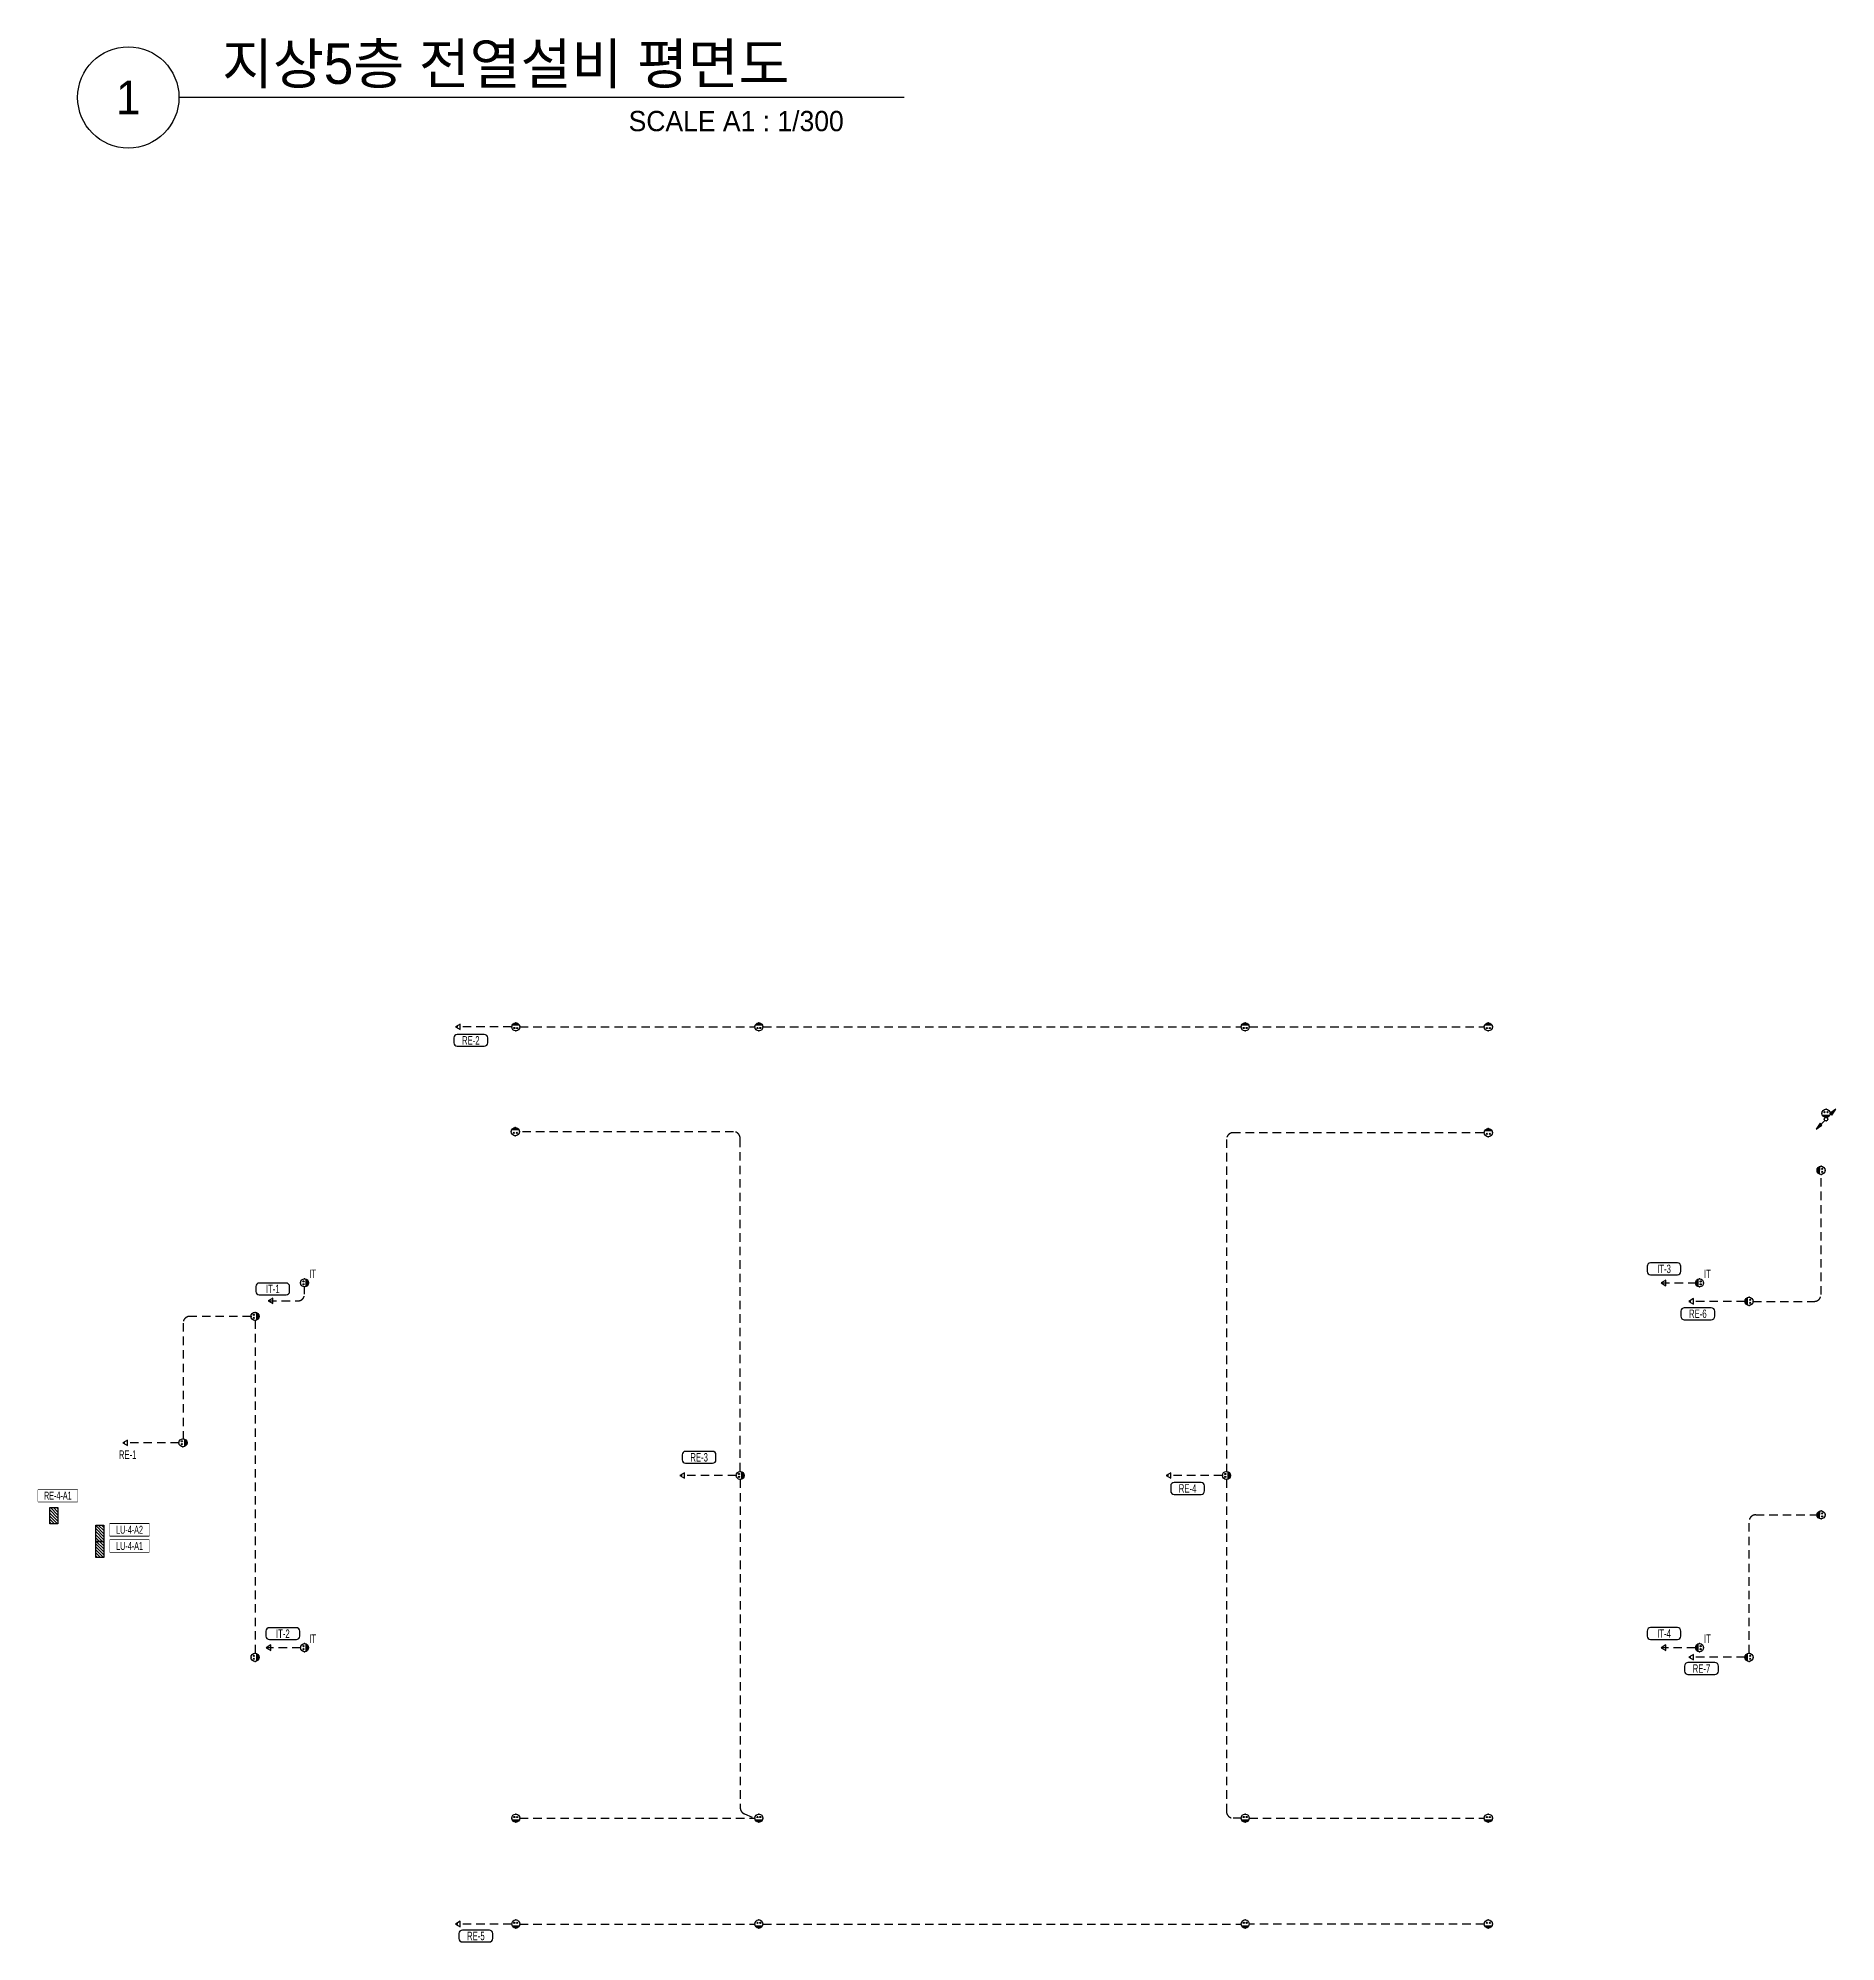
# Model space of a CAD drawing. Header units: millimetres. Extents: x 35956 to 501590, y -530175 to 1059940.
# Drawn here: x 91935 to 171795, y 463789 to 548335 of the extents above; entities that cross this region are included whole.
import ezdxf
from ezdxf.enums import TextEntityAlignment as Align

# ---------------------------------------------------------------- set-up
doc = ezdxf.new("R2010")
doc.units = ezdxf.units.MM
doc.header["$LTSCALE"] = 150
doc.set_wipeout_variables(frame=1)
doc.linetypes.add('D2', pattern=[6.5, 2.5, -1.5, 2.5])
for name, color, linetype in [('------01 Distribution Panel', 3, 'Continuous'), ('------01 Distribution Panel_UPS_Emgency', 232, 'Continuous'), ('------06 Receptacle', 6, 'Continuous'), ('-----20 General Symbol', 3, 'Continuous'), ('-----22 Embeded in Floor', 4, 'D2'), ('-----41 Drawing Title', 2, 'Continuous')]:
    doc.layers.add(name, color=color, linetype=linetype)
doc.styles.add('ELEC', font='')
doc.styles.get('ELEC').set_extended_font_data('Dotum')

msp = doc.modelspace()

# ---------------------------------------------------------------- texts
at = {"layer": '------06 Receptacle', "style": 'ELEC', "width": 0.7}
for p in [(104129, 493460, 0), (104129, 493460, 0), (166089, 493456, 0), (166089, 493456, 0), (104129, 477257, 0), (166089, 477257, 0)]:
    msp.add_text('IT', height=375, dxfattribs=at).set_placement(p, align=Align.MIDDLE)
at = {"layer": '-----41 Drawing Title', "color": 2, "style": 'ELEC'}
msp.add_text('지상5층 전열설비 평면도', height=1800, dxfattribs=at).set_placement((100110, 546300))
at = {"layer": '-----41 Drawing Title', "color": 7, "style": 'ELEC'}
msp.add_text('1', height=1500, dxfattribs=at).set_placement((95943, 545700), align=Align.MIDDLE)
at = {"layer": '-----41 Drawing Title', "style": 'ELEC'}
msp.add_text('SCALE A1 : 1/300', height=900, dxfattribs=at).set_placement((127723, 544200), align=Align.RIGHT)

# ---------------------------------------------------------------- blocks, each defined once
blk = doc.blocks.new('B02')
h = blk.add_hatch(color=256)
h.paths.add_polyline_path([(-136, 86, 0.632456), (136, 86)])
h.paths.add_polyline_path([(-75, 193, 1), (-32, 193, 1)])
h.paths.add_polyline_path([(32, 193, 1), (75, 193, 1)])
blk.add_line((-136, 86), (136, 86))
at = {"linetype": 'Continuous'}
blk.add_circle((0, 150), 150, dxfattribs=at)
for centre in [(-54, 193), (54, 193)]:
    blk.add_circle(centre, 21.4)
for p in [(-150, 150), (0, 300), (0, 0), (150, 150)]:
    blk.add_point(p)
blk = doc.blocks.new('O07')
blk.add_lwpolyline([(-173, -100), (0, 0), (-173, 100)], close=True)
blk = doc.blocks.new('A02')
h = blk.add_hatch()
h.set_pattern_fill('ANSI31', color=256, scale=25, style=0)
h.set_pattern_definition([(45, (-2000, -19200), (-56.1266, 56.1266), [])])
h.paths.add_polyline_path([(-300, 300), (-300, 0), (300, 0), (300, 300)])
blk.add_lwpolyline([(300, 0), (-300, 0), (-300, 300), (300, 300)], close=True)
blk = doc.blocks.new('O01')
blk.add_hatch(color=256).paths.add_polyline_path([(-149, -218), (-218, -149), (-368, -368)])
blk.add_line((-46, -46), (-184, -184))
blk.add_lwpolyline([(-368, -368), (-149, -218), (-218, -149), (-368, -368)])
blk.add_circle((0, 0), 65)
for p in [(-65, 0), (-65, 0), (0, 65), (0, 65), (65, 0), (65, 0), (0, -65), (0, -65)]:
    blk.add_point(p)

# ---------------------------------------------------------------- linework, layer by layer
at = {"layer": '------01 Distribution Panel', "color": 1, "elevation": 0}
for points in [[(91935, 483347), (93690, 483347), (93690, 483872), (91935, 483872)], [(95121, 481110), (96876, 481110), (96876, 481635), (95121, 481635)]]:
    msp.add_lwpolyline(points, close=True, dxfattribs=at)
at = {"layer": '-----22 Embeded in Floor'}
for p, q in [((164030, 493052), (165554, 493052)), ((165554, 493052), (165554, 493052)), ((103774, 492555), (103774, 492878)), ((123124, 484325), (123124, 469754)), ((144724, 484325), (144724, 469585)), ((123309, 469476), (123774, 469285)), ((145374, 469285), (145024, 469285))]:
    msp.add_line(p, q, dxfattribs=at)
for points in [[(112974, 504425), (110474, 504425)], [(113334, 504425), (123774, 504425)], [(124134, 504425), (145374, 504425)], [(145734, 504425), (156174, 504425)], [(167754, 492235), (165254, 492235)], [(101574, 491388), (101574, 476609)], [(98194, 485955), (95694, 485955)], [(103594, 476855), (102070, 476855)], [(165553, 476856), (164029, 476856)], [(167754, 476429), (165254, 476429)], [(113334, 469285), (123774, 469285)], [(145734, 469285), (156174, 469285)], [(112974, 464585), (110474, 464585)], [(113334, 464585), (123774, 464585)], [(124134, 464585), (145374, 464585)], [(156174, 464585), (145734, 464585)]]:
    msp.add_lwpolyline(points, dxfattribs=at)
for points in [[(156148, 499726), (145024, 499726, 0.414214), (144724, 499426), (144724, 484685)], [(168114, 492235), (170832, 492235, 0.414214), (171132, 492535), (171132, 497873)], [(101394, 491568), (98673, 491568, 0.414214), (98373, 491268), (98374, 486135)], [(167934, 476609), (167934, 482455, -0.414214), (168234, 482755), (168234, 482755), (170954, 482755)]]:
    msp.add_lwpolyline(points, format="xyb", dxfattribs=at)
at = {"layer": '-----22 Embeded in Floor', "elevation": 0}
for points in [[(122944, 484505), (120444, 484505)], [(144544, 484505), (142044, 484505)]]:
    msp.add_lwpolyline(points, dxfattribs=at)
at = {"layer": '-----22 Embeded in Floor'}
for centre, start, end in [((103474, 492555), 270, 0), ((123424, 469754, 0), 180, 247.60208), ((145024, 469585, 0), 180, 270)]:
    msp.add_arc(centre, 300, start, end, dxfattribs=at)
at = {"layer": '-----41 Drawing Title', "color": 7}
msp.add_line((130407, 545700), (98193, 545700), dxfattribs=at)
msp.add_circle((95943, 545700), 2250, dxfattribs=at)

# ---------------------------------------------------------------- block references
at = {"layer": '------01 Distribution Panel', "xscale": 1.2, "yscale": 1.2, "zscale": 1.2, "rotation": 270}
msp.add_blockref('A02', (92454, 482715), dxfattribs=at)
at = {"layer": '------01 Distribution Panel_UPS_Emgency', "xscale": 1.2, "yscale": 1.2, "zscale": 1.2, "rotation": 270}
msp.add_blockref('A02', (94494, 481215), dxfattribs=at)
at = {"layer": '------06 Receptacle', "xscale": 1.2, "yscale": 1.2, "zscale": 1.2}
for p, rotation in [((113154, 504605), 180.0000009445702), ((123954, 504605), 180.0000009445702), ((145554, 504605), 180.0000009445702), ((156354, 504605), 179.9999990554296), ((171354, 500405), 359.646272586137), ((113134, 499951), 179.9999990554298), ((156354, 499905), 179.9999990554298), ((170954, 498054), 269.646272586137), ((103954, 493058), 89.99999905542973), ((103954, 493058), 89.99999905542973), ((165554, 493054), 269.9999990554298), ((165554, 493054), 269.9999990554298), ((167754, 492235), 270.0000009445701), ((101754, 491568), 89.99999905542991), ((98554, 485955), 89.64627258613703), ((123304, 484505), 89.9999990554297), ((144904, 484505), 89.9999990554297), ((170954, 482755), 269.646272586137), ((103954, 476855), 89.99999905542973), ((165554, 476855), 269.9999990554298), ((101754, 476429), 89.99999905542991), ((167754, 476429), 270.0000009445701), ((113154, 469105), 359.9999990554297), ((123954, 469105), 359.9999990554297), ((145554, 469105), 359.9999990554297), ((156354, 469105), 359.9999990554297), ((113154, 464405), 359.9999990554297), ((123954, 464405), 359.9999990554297), ((145554, 464405), 359.9999990554297), ((156354, 464405), 359.9999990554297)]:
    msp.add_blockref('B02', p, dxfattribs=dict(at, rotation=rotation))
at = {"layer": '-----20 General Symbol', "xscale": 1.2, "yscale": 1.2, "zscale": 1.2, "rotation": 180}
msp.add_blockref('O01', (171354, 500327), dxfattribs=at)
at = {"layer": '-----20 General Symbol', "xscale": 1.2, "yscale": 1.2, "zscale": 1.2}
msp.add_blockref('O01', (171354, 500327), dxfattribs=at)
at = {"layer": '-----22 Embeded in Floor', "xscale": 1.2, "yscale": 1.2, "zscale": 1.2, "rotation": 180}
for p in [(110474, 504425), (164030, 493052), (165254, 492235), (95694, 485955), (120444, 484505), (142044, 484505), (102070, 476855), (164029, 476856), (165254, 476429), (110474, 464585)]:
    msp.add_blockref('O07', p, dxfattribs=at)

msp.set_redraw_order([(e.dxf.handle, doc.entitydb.next_handle()) for e in msp.query("TEXT MTEXT ATTDEF DIMENSION ARC_DIMENSION")])  # texts and dimensions are drawn at this point

# ---------------------------------------------------------------- wipeouts: each hides what was drawn before it
at = {"color": 1, "linetype": 'Continuous'}
msp.add_wipeout([(120548, 485199), (120550, 485175), (120556, 485153), (120565, 485131), (120577, 485111), (120592, 485093), (120610, 485078), (120630, 485065), (120652, 485056), (120675, 485051), (120698, 485049), (121898, 485049), (121922, 485051), (121945, 485056), (121966, 485065), (121986, 485078), (122004, 485093), (122020, 485111), (122032, 485131), (122041, 485153), (122046, 485175), (122048, 485199), (122048, 485424), (122046, 485447), (122041, 485470), (122032, 485492), (122020, 485512), (122004, 485530), (121986, 485545), (121966, 485558), (121945, 485567), (121922, 485572), (121898, 485574), (120698, 485574), (120675, 485572), (120652, 485567), (120630, 485558), (120610, 485545), (120592, 485530), (120577, 485512), (120565, 485492), (120556, 485470), (120550, 485447), (120548, 485424)], dxfattribs=at)

# ---------------------------------------------------------------- next in the draw order: linework, layer by layer
at = {"layer": '-----22 Embeded in Floor', "elevation": 0}
msp.add_lwpolyline([(123124, 484685), (123124, 499471, 0.414214), (122824, 499771), (113314, 499771)], format="xyb", dxfattribs=at)
at = {"color": 1, "linetype": 'Continuous', "elevation": 0}
msp.add_lwpolyline([(120548, 485199, 0.414214), (120698, 485049), (121898, 485049, 0.414214), (122048, 485199), (122048, 485424, 0.414214), (121898, 485574), (120698, 485574, 0.414214), (120548, 485424)], format="xyb", close=True, dxfattribs=at)

# ---------------------------------------------------------------- next in the draw order: texts
at = {"style": 'ELEC', "width": 0.7}
msp.add_text('RE-3', height=375, dxfattribs=at).set_placement((121298, 485311), align=Align.MIDDLE)

# ---------------------------------------------------------------- next in the draw order: wipeouts: each hides what was drawn before it
at = {"color": 1}
msp.add_wipeout([(91935, 483347), (93690, 483347), (93690, 483872), (91935, 483872)], dxfattribs=at).dxf.layer = '------01 Distribution Panel'
at = {"color": 1, "linetype": 'Continuous'}
for points in [[(110406, 503715), (110408, 503692), (110413, 503669), (110422, 503647), (110435, 503627), (110450, 503609), (110468, 503594), (110488, 503582), (110510, 503573), (110533, 503567), (110556, 503565), (111756, 503565), (111780, 503567), (111802, 503573), (111824, 503582), (111844, 503594), (111862, 503609), (111877, 503627), (111890, 503647), (111899, 503669), (111904, 503692), (111906, 503715), (111906, 503940), (111904, 503964), (111899, 503987), (111890, 504009), (111877, 504029), (111862, 504047), (111844, 504062), (111824, 504074), (111802, 504083), (111780, 504089), (111756, 504090), (110556, 504090), (110533, 504089), (110510, 504083), (110488, 504074), (110468, 504062), (110450, 504047), (110435, 504029), (110422, 504009), (110413, 503987), (110408, 503964), (110406, 503940)], [(163409, 493567), (163411, 493543), (163416, 493520), (163425, 493499), (163438, 493479), (163453, 493461), (163471, 493445), (163491, 493433), (163513, 493424), (163536, 493419), (163559, 493417), (164759, 493417), (164783, 493419), (164805, 493424), (164827, 493433), (164847, 493445), (164865, 493461), (164880, 493479), (164893, 493499), (164902, 493520), (164907, 493543), (164909, 493567), (164909, 493792), (164907, 493815), (164902, 493838), (164893, 493860), (164880, 493880), (164865, 493898), (164847, 493913), (164827, 493925), (164805, 493934), (164783, 493940), (164759, 493942), (163559, 493942), (163536, 493940), (163513, 493934), (163491, 493925), (163471, 493913), (163453, 493898), (163438, 493880), (163425, 493860), (163416, 493838), (163411, 493815), (163409, 493792)], [(164910, 491571), (164911, 491548), (164917, 491525), (164926, 491503), (164938, 491483), (164953, 491465), (164971, 491450), (164991, 491438), (165013, 491429), (165036, 491423), (165060, 491421), (166260, 491421), (166283, 491423), (166306, 491429), (166328, 491438), (166348, 491450), (166366, 491465), (166381, 491483), (166393, 491503), (166402, 491525), (166408, 491548), (166410, 491571), (166410, 491796), (166408, 491820), (166402, 491843), (166393, 491864), (166381, 491885), (166366, 491902), (166348, 491918), (166328, 491930), (166306, 491939), (166283, 491944), (166260, 491946), (165060, 491946), (165036, 491944), (165013, 491939), (164991, 491930), (164971, 491918), (164953, 491902), (164938, 491885), (164926, 491864), (164917, 491843), (164911, 491820), (164910, 491796)], [(95166, 485315), (95168, 485292), (95173, 485269), (95182, 485247), (95195, 485227), (95210, 485209), (95228, 485194), (95248, 485182), (95270, 485173), (95293, 485167), (95316, 485165), (96516, 485165), (96540, 485167), (96562, 485173), (96584, 485182), (96604, 485194), (96622, 485209), (96637, 485227), (96650, 485247), (96659, 485269), (96664, 485292), (96666, 485315), (96666, 485540), (96664, 485564), (96659, 485587), (96650, 485608), (96637, 485628), (96622, 485646), (96604, 485662), (96584, 485674), (96562, 485683), (96540, 485688), (96516, 485690), (95316, 485690), (95293, 485688), (95270, 485683), (95248, 485674), (95228, 485662), (95210, 485646), (95195, 485628), (95182, 485608), (95173, 485587), (95168, 485564), (95166, 485540)], [(142246, 483814), (142248, 483791), (142254, 483768), (142263, 483746), (142275, 483726), (142290, 483708), (142308, 483693), (142328, 483681), (142350, 483672), (142373, 483666), (142396, 483664), (143596, 483664), (143620, 483666), (143643, 483672), (143664, 483681), (143684, 483693), (143702, 483708), (143718, 483726), (143730, 483746), (143739, 483768), (143744, 483791), (143746, 483814), (143746, 484039), (143744, 484063), (143739, 484086), (143730, 484107), (143718, 484127), (143702, 484145), (143684, 484161), (143664, 484173), (143643, 484182), (143620, 484187), (143596, 484189), (142396, 484189), (142373, 484187), (142350, 484182), (142328, 484173), (142308, 484161), (142290, 484145), (142275, 484127), (142263, 484107), (142254, 484086), (142248, 484063), (142246, 484039)], [(102058, 477369), (102060, 477346), (102065, 477323), (102074, 477301), (102087, 477281), (102102, 477263), (102120, 477248), (102140, 477236), (102162, 477227), (102185, 477221), (102208, 477219), (103408, 477219), (103431, 477221), (103454, 477227), (103476, 477236), (103496, 477248), (103514, 477263), (103529, 477281), (103542, 477301), (103551, 477323), (103556, 477346), (103558, 477369), (103558, 477594), (103556, 477618), (103551, 477641), (103542, 477663), (103529, 477683), (103514, 477700), (103496, 477716), (103476, 477728), (103454, 477737), (103431, 477743), (103408, 477744), (102208, 477744), (102185, 477743), (102162, 477737), (102140, 477728), (102120, 477716), (102102, 477700), (102087, 477683), (102074, 477663), (102065, 477641), (102060, 477618), (102058, 477594)], [(163409, 477371), (163410, 477347), (163416, 477325), (163425, 477303), (163437, 477283), (163453, 477265), (163470, 477250), (163491, 477237), (163512, 477228), (163535, 477223), (163559, 477221), (164759, 477221), (164782, 477223), (164805, 477228), (164827, 477237), (164847, 477250), (164865, 477265), (164880, 477283), (164892, 477303), (164901, 477325), (164907, 477347), (164909, 477371), (164909, 477596), (164907, 477619), (164901, 477642), (164892, 477664), (164880, 477684), (164865, 477702), (164847, 477717), (164827, 477730), (164805, 477739), (164782, 477744), (164759, 477746), (163559, 477746), (163535, 477744), (163512, 477739), (163491, 477730), (163470, 477717), (163453, 477702), (163437, 477684), (163425, 477664), (163416, 477642), (163410, 477619), (163409, 477596)], [(165072, 475816), (165074, 475792), (165080, 475769), (165089, 475748), (165101, 475728), (165116, 475710), (165134, 475694), (165154, 475682), (165176, 475673), (165199, 475668), (165222, 475666), (166422, 475666), (166446, 475668), (166469, 475673), (166490, 475682), (166510, 475694), (166528, 475710), (166544, 475728), (166556, 475748), (166565, 475769), (166570, 475792), (166572, 475816), (166572, 476041), (166570, 476064), (166565, 476087), (166556, 476109), (166544, 476129), (166528, 476147), (166510, 476162), (166490, 476174), (166469, 476183), (166446, 476189), (166422, 476191), (165222, 476191), (165199, 476189), (165176, 476183), (165154, 476174), (165134, 476162), (165116, 476147), (165101, 476129), (165089, 476109), (165080, 476087), (165074, 476064), (165072, 476041)]]:
    msp.add_wipeout(points, dxfattribs=at)
for points in [[(101609, 492675), (101610, 492651), (101616, 492628), (101625, 492607), (101637, 492587), (101653, 492569), (101670, 492553), (101691, 492541), (101712, 492532), (101735, 492527), (101759, 492525), (102959, 492525), (102982, 492527), (103005, 492532), (103027, 492541), (103047, 492553), (103065, 492569), (103080, 492587), (103092, 492607), (103101, 492628), (103107, 492651), (103109, 492675), (103109, 492900), (103107, 492923), (103101, 492946), (103092, 492968), (103080, 492988), (103065, 493006), (103047, 493021), (103027, 493033), (103005, 493042), (102982, 493048), (102959, 493050), (101759, 493050), (101735, 493048), (101712, 493042), (101691, 493033), (101670, 493021), (101653, 493006), (101637, 492988), (101625, 492968), (101616, 492946), (101610, 492923), (101609, 492900)], [(110631, 463939), (110633, 463916), (110639, 463893), (110648, 463871), (110660, 463851), (110675, 463833), (110693, 463818), (110713, 463806), (110735, 463797), (110758, 463791), (110781, 463789), (111981, 463789), (112005, 463791), (112028, 463797), (112049, 463806), (112069, 463818), (112087, 463833), (112103, 463851), (112115, 463871), (112124, 463893), (112129, 463916), (112131, 463939), (112131, 464164), (112129, 464188), (112124, 464211), (112115, 464232), (112103, 464252), (112087, 464270), (112069, 464286), (112049, 464298), (112028, 464307), (112005, 464312), (111981, 464314), (110781, 464314), (110758, 464312), (110735, 464307), (110713, 464298), (110693, 464286), (110675, 464270), (110660, 464252), (110648, 464232), (110639, 464211), (110633, 464188), (110631, 464164)]]:
    msp.add_wipeout(points, dxfattribs=at).translate(0, 0, 0)
at = {"color": 1}
msp.add_wipeout([(95121, 481110), (96876, 481110), (96876, 481635), (95121, 481635)], dxfattribs=at)

# ---------------------------------------------------------------- next in the draw order: linework, layer by layer
at = {"layer": '------01 Distribution Panel', "color": 1, "elevation": 0}
msp.add_lwpolyline([(95121, 481830), (96876, 481830), (96876, 482355), (95121, 482355)], close=True, dxfattribs=at)
at = {"color": 1, "linetype": 'Continuous'}
for points in [[(110406, 503715, 0.414214), (110556, 503565), (111756, 503565, 0.414214), (111906, 503715), (111906, 503940, 0.414214), (111756, 504090), (110556, 504090, 0.414214), (110406, 503940)], [(163409, 493567, 0.414214), (163559, 493417), (164759, 493417, 0.414214), (164909, 493567), (164909, 493792, 0.414214), (164759, 493942), (163559, 493942, 0.414214), (163409, 493792)], [(101609, 492675, 0.414214), (101759, 492525), (102959, 492525, 0.414214), (103109, 492675), (103109, 492900, 0.414214), (102959, 493050), (101759, 493050, 0.414214), (101609, 492900)], [(164910, 491571, 0.414214), (165060, 491421), (166260, 491421, 0.414214), (166410, 491571), (166410, 491796, 0.414214), (166260, 491946), (165060, 491946, 0.414214), (164910, 491796)], [(142246, 483814, 0.414214), (142396, 483664), (143596, 483664, 0.414214), (143746, 483814), (143746, 484039, 0.414214), (143596, 484189), (142396, 484189, 0.414214), (142246, 484039)], [(102058, 477369, 0.414214), (102208, 477219), (103408, 477219, 0.414214), (103558, 477369), (103558, 477594, 0.414214), (103408, 477744), (102208, 477744, 0.414214), (102058, 477594)], [(163409, 477371, 0.414214), (163559, 477221), (164759, 477221, 0.414214), (164909, 477371), (164909, 477596, 0.414214), (164759, 477746), (163559, 477746, 0.414214), (163409, 477596)], [(165072, 475816, 0.414214), (165222, 475666), (166422, 475666, 0.414214), (166572, 475816), (166572, 476041, 0.414214), (166422, 476191), (165222, 476191, 0.414214), (165072, 476041)], [(110631, 463939, 0.414214), (110781, 463789), (111981, 463789, 0.414214), (112131, 463939), (112131, 464164, 0.414214), (111981, 464314), (110781, 464314, 0.414214), (110631, 464164)]]:
    msp.add_lwpolyline(points, format="xyb", close=True, dxfattribs=at)

# ---------------------------------------------------------------- next in the draw order: block references
at = {"layer": '------01 Distribution Panel_UPS_Emgency', "xscale": 1.2, "yscale": 1.2, "zscale": 1.2, "rotation": 270}
msp.add_blockref('A02', (94494, 481935), dxfattribs=at)

# ---------------------------------------------------------------- next in the draw order: texts
at = {"layer": '------01 Distribution Panel', "style": 'ELEC', "width": 0.7}
msp.add_text('RE-4-A1', height=350, dxfattribs=at).set_placement((92813, 483610), align=Align.MIDDLE_CENTER)
at = {"style": 'ELEC', "width": 0.7}
for s, p in [('RE-2', (111156, 503828)), ('RE-6', (165660, 491684)), ('RE-1', (95916, 485428)), ('RE-4', (142996, 483927)), ('IT-2', (102808, 477482)), ('IT-4', (164159, 477483)), ('RE-7', (165822, 475928)), ('RE-5', (111381, 464052))]:
    msp.add_text(s, height=375, dxfattribs=at).set_placement(p, align=Align.MIDDLE)

# ---------------------------------------------------------------- next in the draw order: wipeouts: each hides what was drawn before it
at = {"color": 1, "linetype": 'Continuous'}
for points in [[(163409, 493567), (163411, 493543), (163416, 493520), (163425, 493499), (163438, 493479), (163453, 493461), (163471, 493445), (163491, 493433), (163513, 493424), (163536, 493419), (163559, 493417), (164759, 493417), (164783, 493419), (164805, 493424), (164827, 493433), (164847, 493445), (164865, 493461), (164880, 493479), (164893, 493499), (164902, 493520), (164907, 493543), (164909, 493567), (164909, 493792), (164907, 493815), (164902, 493838), (164893, 493860), (164880, 493880), (164865, 493898), (164847, 493913), (164827, 493925), (164805, 493934), (164783, 493940), (164759, 493942), (163559, 493942), (163536, 493940), (163513, 493934), (163491, 493925), (163471, 493913), (163453, 493898), (163438, 493880), (163425, 493860), (163416, 493838), (163411, 493815), (163409, 493792)], [(101609, 492675), (101610, 492651), (101616, 492628), (101625, 492607), (101637, 492587), (101653, 492569), (101670, 492553), (101691, 492541), (101712, 492532), (101735, 492527), (101759, 492525), (102959, 492525), (102982, 492527), (103005, 492532), (103027, 492541), (103047, 492553), (103065, 492569), (103080, 492587), (103092, 492607), (103101, 492628), (103107, 492651), (103109, 492675), (103109, 492900), (103107, 492923), (103101, 492946), (103092, 492968), (103080, 492988), (103065, 493006), (103047, 493021), (103027, 493033), (103005, 493042), (102982, 493048), (102959, 493050), (101759, 493050), (101735, 493048), (101712, 493042), (101691, 493033), (101670, 493021), (101653, 493006), (101637, 492988), (101625, 492968), (101616, 492946), (101610, 492923), (101609, 492900)]]:
    msp.add_wipeout(points, dxfattribs=at).translate(0, 0, 0)
at = {"color": 1}
msp.add_wipeout([(95121, 481830), (96876, 481830), (96876, 482355), (95121, 482355)], dxfattribs=at)

# ---------------------------------------------------------------- next in the draw order: linework, layer by layer
at = {"layer": '-----22 Embeded in Floor'}
msp.add_line((102151, 492255), (103474, 492255), dxfattribs=at)
at = {"color": 1, "linetype": 'Continuous'}
for points in [[(163409, 493567, 0.414214), (163559, 493417), (164759, 493417, 0.414214), (164909, 493567), (164909, 493792, 0.414214), (164759, 493942), (163559, 493942, 0.414214), (163409, 493792)], [(101609, 492675, 0.414214), (101759, 492525), (102959, 492525, 0.414214), (103109, 492675), (103109, 492900, 0.414214), (102959, 493050), (101759, 493050, 0.414214), (101609, 492900)]]:
    msp.add_lwpolyline(points, format="xyb", close=True, dxfattribs=at)

# ---------------------------------------------------------------- next in the draw order: block references
at = {"layer": '-----22 Embeded in Floor', "xscale": 1.2, "yscale": 1.2, "zscale": 1.2, "rotation": 180}
msp.add_blockref('O07', (102151, 492255), dxfattribs=at)

# ---------------------------------------------------------------- next in the draw order: texts
at = {"layer": '------01 Distribution Panel_UPS_Emgency', "style": 'ELEC', "width": 0.7}
for s, p in [('LU-4-A2', (95999, 482092)), ('LU-4-A1', (95999, 481372))]:
    msp.add_text(s, height=350, dxfattribs=at).set_placement(p, align=Align.MIDDLE_CENTER)
at = {"style": 'ELEC', "width": 0.7}
for s, p in [('IT-3', (164159, 493679)), ('IT-3', (164159, 493679)), ('IT-1', (102359, 492787))]:
    msp.add_text(s, height=375, dxfattribs=at).set_placement(p, align=Align.MIDDLE)

doc.saveas('drawing.dxf')
